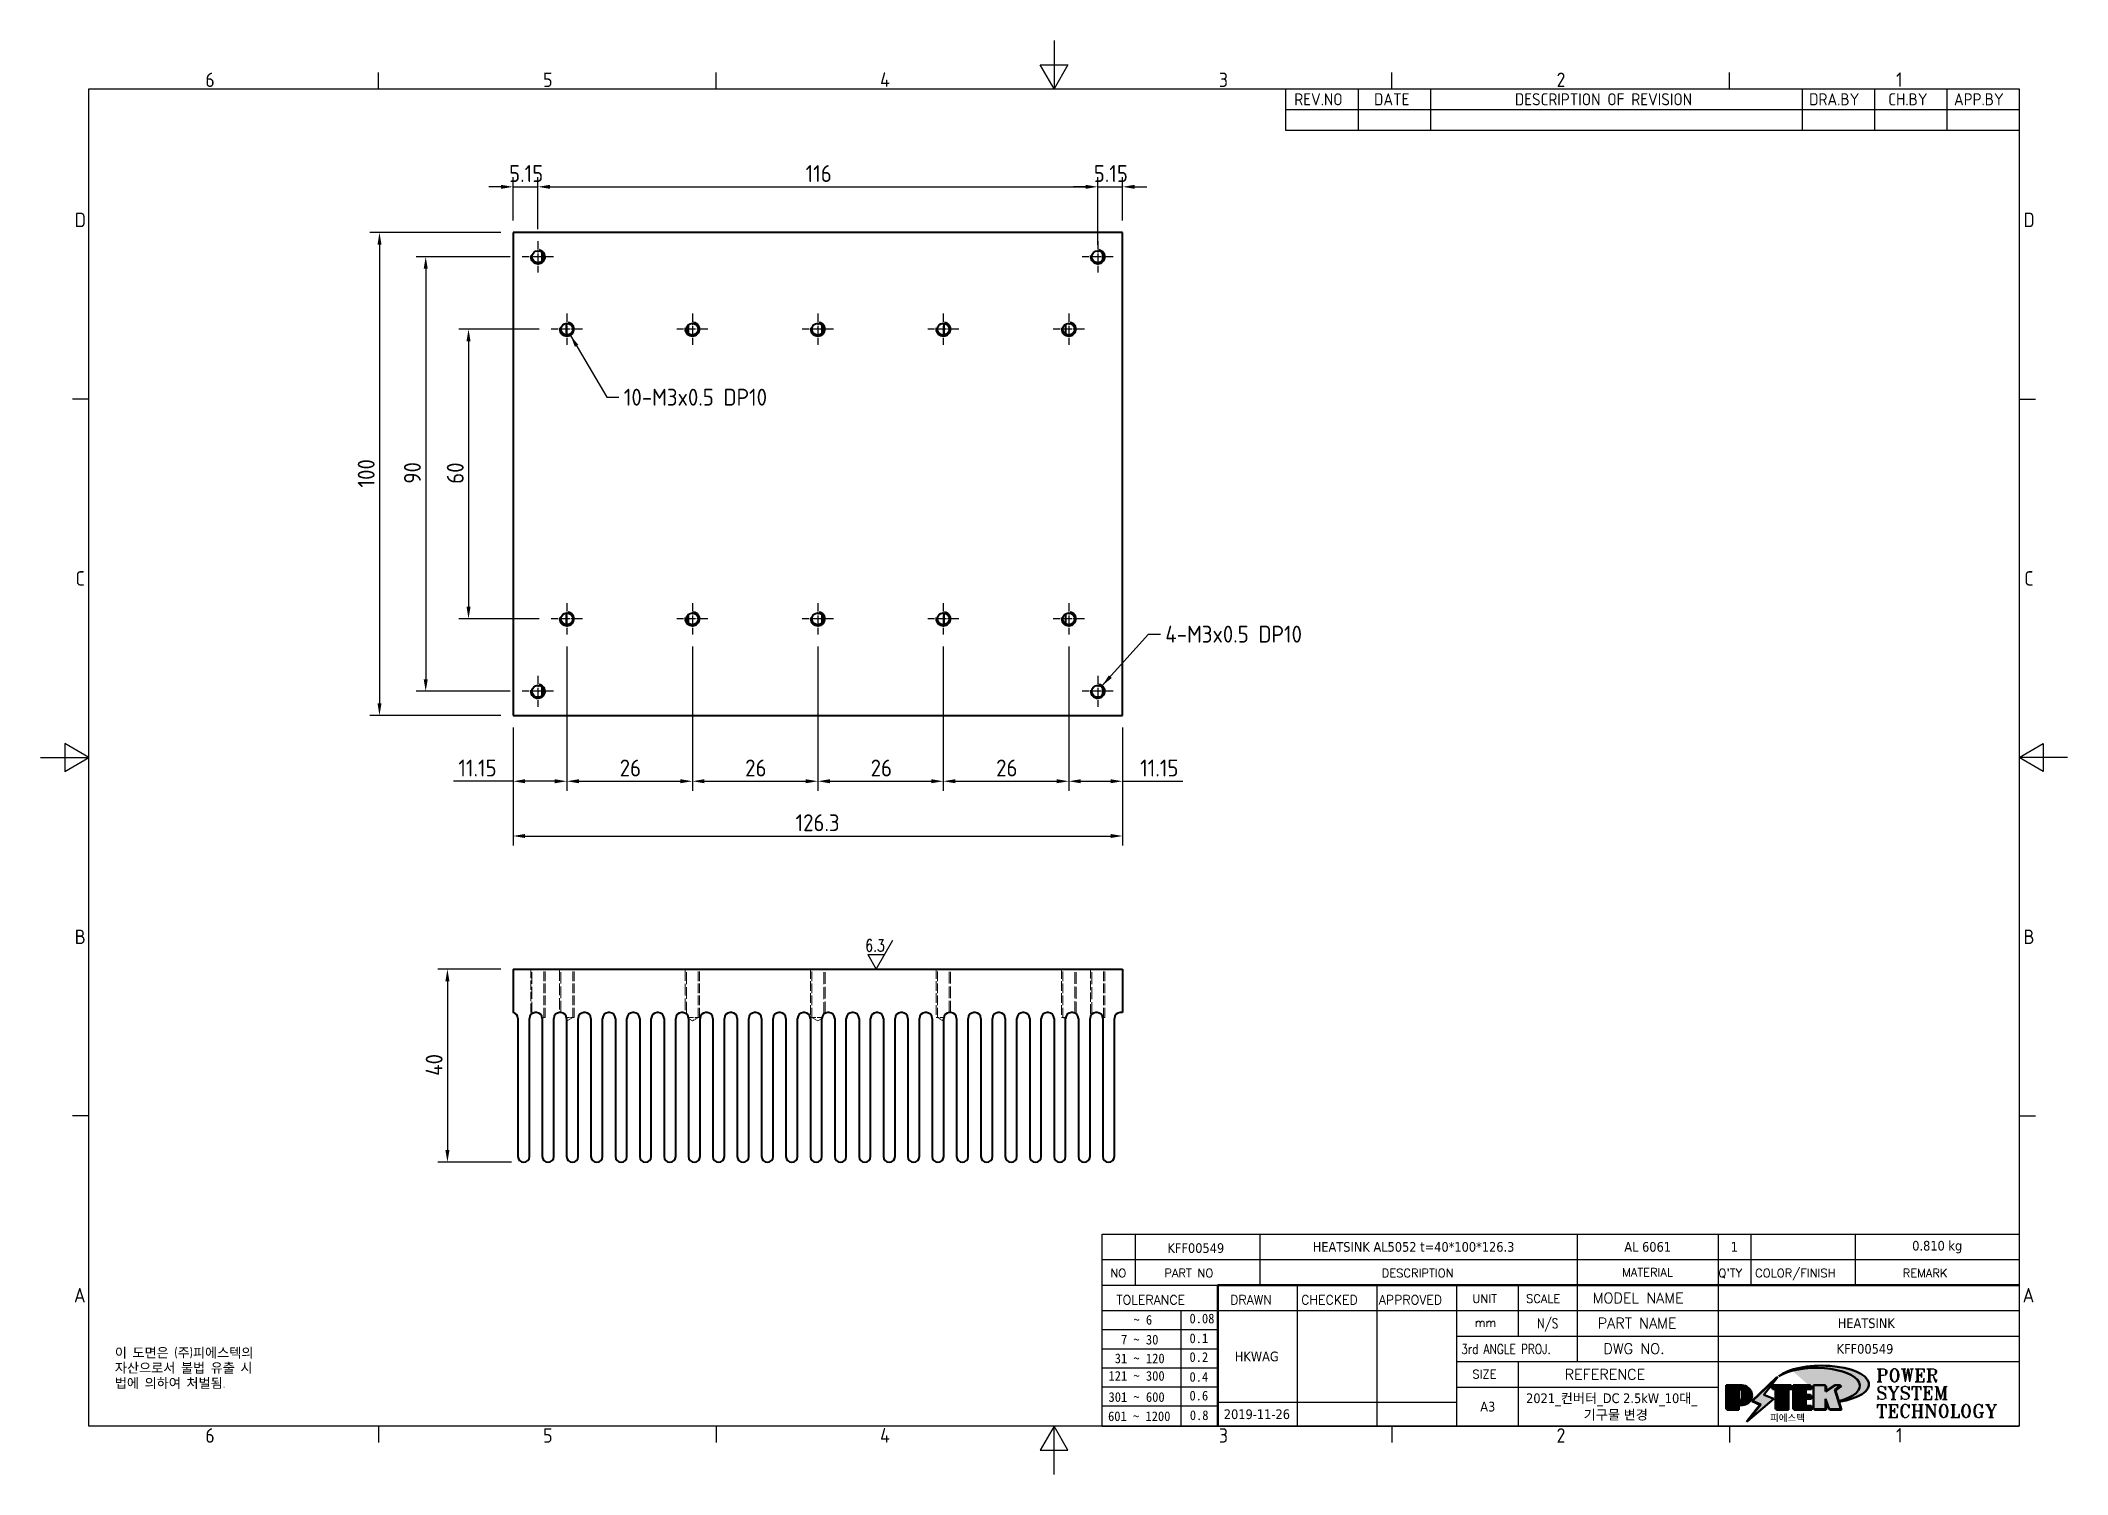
# Model space of a CAD drawing. Header units: millimetres. Extents: x 0 to 420, y 0 to 297.
import ezdxf
from ezdxf.enums import TextEntityAlignment as Align

# ---------------------------------------------------------------- set-up
doc = ezdxf.new("R2010")
doc.units = ezdxf.units.MM
doc.linetypes.add('CHAIN', pattern=[0.3543, 0.2362, -0.0295, 0.0591, -0.0295])
doc.linetypes.add('DASHED', pattern=[0.2067, 0.1654, -0.0413])
doc.layers.get('0').update_dxf_attribs({"color": 3, "lineweight": 25})
for name, color, linetype, lineweight in [('DIM', 4, 'Continuous', 25), ('가려진 것(ISO)', 2, 'DASHED', 18), ('가시적인 것(ISO)', 3, 'Continuous', 40), ('가시적인 좁은 것(ISO)', 3, 'Continuous', 35), ('경계(ISO)', 7, 'Continuous', 25), ('기호(ISO)', 5, 'Continuous', 25), ('제목(ISO)', 5, 'Continuous', 50), ('중심 표식(ISO)', 1, 'Continuous', 25), ('치수(ISO)', 2, 'Continuous', 25), ('해치(ISO)', 7, 'Continuous', 18)]:
    doc.layers.add(name, color=color, linetype=linetype, lineweight=lineweight)
doc.styles.add('HAN_291', font='')
doc.styles.add('HAN_370', font='', dxfattribs={"width": 2})
doc.styles.add('ISO Proportiona M2B', font='isocp.shx')
doc.styles.add('RC_284', font='ROMANC.shx')
doc.styles.add('RC_287', font='ROMANC.shx')
doc.styles.add('RC_292', font='ROMANC.shx')
doc.styles.add('ROMANT_294', font='romant.shx')
doc.styles.add('문자 텍스트_M2B', font='isocp.shx')
doc.styles.add('문자 텍스트_PSTEK_POSCO', font='isocp.shx')
doc.styles.add('치수 텍스트_PSTEK_POSCO', font='isocp.shx')
doc.styles.add('텍스트 스타일198', font='tahoma.ttf')
doc.styles.add('텍스트 스타일333', font='ROMANC.shx', dxfattribs={"width": 0.8})
doc.styles.add('텍스트 스타일492', font='romans.shx', dxfattribs={"width": 0.75})
doc.styles.get('HAN_291').set_extended_font_data('GulimChe')
doc.styles.get('HAN_370').set_extended_font_data('GulimChe')
doc.dimstyles.new('치수_PSTEK_POSCO', dxfattribs={"dimtxt": 3.5, "dimasz": 2.5, "dimexe": 2, "dimexo": 2.5, "dimgap": 1, "dimtad": 1, "dimrnd": 1e-08, "dimdsep": 46, "dimtxsty": '치수 텍스트_PSTEK_POSCO', "dimcen": 0.09, "dimdle": 10, "dimclrd": 7, "dimclre": 7, "dimclrt": 2, "dimadec": 1, "dimazin": 2, "dimtfac": 1, "dimtmove": 0, "dimatfit": 3, "dimfxl": 0, "dimtolj": 1, "dimlwd": -1, "dimlwe": -1, "dimarcsym": 0})
doc.dimstyles.new('치수_PSTEK_POSCO$7', dxfattribs={"dimtxt": 3.5, "dimasz": 2.5, "dimexe": 2, "dimexo": 2.5, "dimgap": 1, "dimtad": 1, "dimrnd": 1e-08, "dimdsep": 46, "dimtxsty": '치수 텍스트_PSTEK_POSCO', "dimcen": 0.09, "dimdle": 10, "dimclrd": 7, "dimclre": 7, "dimclrt": 2, "dimadec": 1, "dimazin": 2, "dimtfac": 1, "dimtmove": 0, "dimatfit": 3, "dimfxl": 0, "dimtolj": 1, "dimlwd": -1, "dimlwe": -1, "dimarcsym": 0})

msp = doc.modelspace()

# ---------------------------------------------------------------- texts
at = {"layer": '기호(ISO)', "color": 2, "char_height": 2.5, "attachment_point": 7, "style": 'ISO Proportiona M2B'}
for s, insert in [('REV.NO', (259.787, 283.583)), ('DATE', (276.314, 283.583)), ('DESCRIPTION OF REVISION', (305.507, 283.583)), ('DRA.BY', (366.476, 283.583)), ('CH.BY', (382.864, 283.583)), ('APP.BY', (396.478, 283.583))]:
    msp.add_mtext(s, dxfattribs=dict(at, insert=insert))
at = {"layer": '기호(ISO)', "color": 2, "char_height": 3.5, "attachment_point": 4, "line_spacing_factor": 0.6125, "style": '치수 텍스트_PSTEK_POSCO'}
for s, insert, width in [('{10-M3x0.5 DP10}', (120.858, 223.127), 35.75448), ('{4-M3x0.5 DP10}', (233.065, 174.043), 34.1829)]:
    msp.add_mtext(s, dxfattribs=dict(at, insert=insert, width=width))
at = {"layer": '기호(ISO)', "color": 7, "insert": (15.395, 26.228), "char_height": 2, "width": 51.24014, "attachment_point": 1, "line_spacing_factor": 0.944221, "style": '문자 텍스트_PSTEK_POSCO'}
msp.add_mtext('{이 도면은 (주)피에스텍의\\P자산으로서 불법 유출 시 \\P법에 의하여 처벌됨.}', dxfattribs=at)

# ---------------------------------------------------------------- blocks, each defined once
blk = doc.blocks.new('경계 Default Border')
at = {"layer": '경계(ISO)'}
for p, q in [((70, 287), (70, 290.4)), ((140, 287), (140, 290.4)), ((280, 287), (280, 290.4)), ((350, 287), (350, 290.4)), ((10, 222.75), (6.6, 222.75)), ((410, 222.75), (413.4, 222.75)), ((10, 74.25), (6.6, 74.25)), ((410, 74.25), (413.4, 74.25)), ((70, 10), (70, 6.6)), ((140, 10), (140, 6.6)), ((280, 10), (280, 6.6)), ((350, 10), (350, 6.6))]:
    blk.add_line(p, q, dxfattribs=at)
at = {"layer": '경계(ISO)', "flags": 128}
for points in [[(210, 297), (210, 287), (207.11, 292), (212.89, 292), (210, 287)], [(10, 10), (10, 287), (410, 287), (410, 10), (10, 10)], [(0, 148.5), (10, 148.5), (5, 151.39), (5, 145.61), (10, 148.5)], [(420, 148.5), (410, 148.5), (415, 151.39), (415, 145.61), (410, 148.5)], [(210, 0), (210, 10), (207.11, 5), (212.89, 5), (210, 10)]]:
    blk.add_lwpolyline(points, dxfattribs=at)
at = {"layer": '경계(ISO)', "color": 2, "char_height": 3, "attachment_point": 7, "style": '문자 텍스트_M2B'}
for s, insert in [('6', (34.14, 287.37)), ('5', (104.14, 287.37)), ('4', (173.97, 287.4)), ('3', (244.17, 287.37)), ('2', (314.13, 287.37)), ('1', (384.49, 287.4)), ('D', (7.08, 258.35)), ('D', (410.88, 258.35)), ('C', (7.24, 184.1)), ('C', (411.04, 184.1)), ('B', (7.08, 109.85)), ('B', (410.88, 109.85)), ('A', (6.91, 35.62)), ('A', (410.71, 35.62)), ('6', (34.14, 6.57)), ('5', (104.14, 6.57)), ('4', (173.97, 6.6)), ('3', (244.17, 6.57)), ('2', (314.13, 6.57)), ('1', (384.49, 6.6))]:
    blk.add_mtext(s, dxfattribs=dict(at, insert=insert))
blk = doc.blocks.new('제목 블록 PSTEK')
for color, points in [(252, [(317.22, 17.06), (322.03, 21.63), (322.28, 21.94), (317.05, 16.98), (318.75, 16.19), (316, 12.72), (316.34, 13), (318.92, 16.27)]), (5, [(321.62, 17.42), (319.53, 18.25), (322.45, 22.02), (317.22, 17.06), (318.92, 16.27), (316.17, 12.8)]), (1, [(324.48, 19.61), (325.24, 19.61), (325.24, 20.26), (321.23, 20.26), (321.23, 19.61), (321.98, 19.61), (321.98, 15.34), (324.48, 15.34)]), (252, [(321.98, 19.61), (321.4, 19.61), (321.4, 19.46), (321.98, 19.46)]), (252, [(324.66, 19.46), (325.42, 19.46), (325.42, 20.11), (325.24, 20.11), (325.24, 19.61), (324.48, 19.61), (324.48, 15.34), (322.16, 15.34), (322.16, 15.19), (324.66, 15.19)]), (1, [(329.23, 20.26), (325.66, 20.26), (325.66, 15.34), (329.36, 15.34), (329.36, 15.99), (328.11, 15.99), (328.11, 17.56), (329.23, 17.56), (329.23, 18.26), (328.11, 18.26), (328.11, 19.61), (329.23, 19.61)]), (252, [(328.29, 19.46), (329.41, 19.46), (329.41, 20.11), (329.23, 20.11), (329.23, 19.61), (328.11, 19.61), (328.11, 18.26), (328.29, 18.26)]), (252, [(328.29, 17.42), (329.41, 17.42), (329.41, 18.11), (329.23, 18.11), (329.23, 17.56), (328.11, 17.56), (328.11, 15.99), (328.29, 15.99)]), (1, [(332.33, 20.26), (329.86, 20.26), (329.86, 15.34), (332.33, 15.34), (332.33, 17.43), (333.07, 15.34), (335.49, 15.34), (334.25, 19.31), (335.44, 20.26), (334.31, 20.26), (332.33, 19)]), (252, [(332.51, 16.93), (332.33, 17.43), (332.33, 15.34), (330.04, 15.34), (330.04, 15.19), (332.51, 15.19)]), (252, [(332.51, 20.11), (332.33, 20.11), (332.33, 19), (332.51, 19.11)]), (252, [(335.62, 20.11), (335.25, 20.11), (334.25, 19.31), (335.49, 15.34), (333.2, 15.34), (333.25, 15.19), (335.66, 15.19), (334.43, 19.16)]), (252, [(329.54, 15.85), (329.36, 15.85), (329.36, 15.34), (325.83, 15.34), (325.83, 15.19), (329.54, 15.19)])]:
    blk.add_hatch(color=color).paths.add_polyline_path(points)
h = blk.add_hatch(color=1)
edge = h.paths.add_edge_path(flags=0)
edge.add_line((314.22, 19.61), (314.22, 17))
edge.add_line((314.22, 17), (314.35, 17))
edge.add_arc((314.35, 17.65), 0.651, 270, 360)
edge.add_line((315, 17.65), (315, 18.96))
edge.add_arc((314.35, 18.96), 0.651, 0, 90)
edge.add_line((314.35, 19.61), (314.22, 19.61))
edge = h.paths.add_edge_path()
edge.add_arc((314.98, 18.29), 1.97, 270, 450)
edge.add_line((314.98, 20.26), (311.77, 20.26))
edge.add_line((311.77, 20.26), (311.77, 15.34))
edge.add_line((311.77, 15.34), (314.22, 15.34))
edge.add_line((314.22, 15.34), (314.22, 16.32))
edge.add_line((314.22, 16.32), (314.98, 16.32))
h = blk.add_hatch(color=252)
edge = h.paths.add_edge_path()
edge.add_arc((314.98, 18.29), 1.97, 270, 406.8279)
edge.add_arc((315.16, 18.14), 1.97, -90, 53.561, ccw=False)
edge.add_line((315.16, 16.17), (314.4, 16.17))
edge.add_line((314.4, 16.17), (314.4, 15.19))
edge.add_line((314.4, 15.19), (311.94, 15.19))
edge.add_line((311.94, 15.19), (311.94, 15.34))
edge.add_line((311.94, 15.34), (314.22, 15.34))
edge.add_line((314.22, 15.34), (314.22, 16.32))
edge.add_line((314.22, 16.32), (314.98, 16.32))
h = blk.add_hatch(color=252)
edge = h.paths.add_edge_path()
edge.add_line((314.4, 19.46), (314.53, 19.46))
edge.add_arc((314.53, 18.81), 0.651, 60.4189, 90, ccw=False)
edge.add_arc((314.35, 18.96), 0.651, 39.9699, 90)
edge.add_line((314.35, 19.61), (314.22, 19.61))
edge.add_line((314.22, 19.61), (314.22, 17))
edge.add_line((314.22, 17), (314.35, 17))
edge.add_arc((314.35, 17.65), 0.651, 270, 274.6931)
edge.add_line((314.4, 17), (314.4, 19.46))
at = {"layer": '해치(ISO)', "true_color": 0x27d1fc}
h = blk.add_hatch(color=140, dxfattribs=at)
edge = h.paths.add_edge_path()
edge.add_ellipse((330.37, 20.16), major_axis=(9.1, 0), ratio=0.40699, start_angle=301.3098, end_angle=507.7437)
edge.add_ellipse((331.53, 20.46), major_axis=(-9.82, 0), ratio=0.39426, start_angle=111.5121, end_angle=334.4703, ccw=False)
edge.add_line((335.14, 16.86), (335.1, 16.99))
at = {"color": 180}
for p, q in [((182.48, 11.79), (182.48, 51.57)), ((182.48, 51.57), (372.48, 51.57)), ((189.27, 51.57), (189.27, 41.01)), ((215.22, 41.01), (215.22, 51.57)), ((280.88, 51.57), (280.88, 41.01)), ((310.09, 51.57), (310.09, 41.01)), ((316.9, 51.57), (316.9, 41.01)), ((338.46, 51.57), (338.46, 41.01)), ((372.48, 51.57), (372.48, 11.79)), ((182.48, 46.29), (372.48, 46.29)), ((182.48, 41.01), (206.45, 41.01)), ((222.94, 11.79), (222.94, 41.01)), ((239.43, 11.79), (239.43, 41.01)), ((255.92, 11.79), (255.92, 41.01)), ((268.69, 41.01), (268.69, 30.45)), ((280.88, 41.01), (280.88, 25.17)), ((310.09, 41.01), (310.09, 11.79)), ((182.48, 35.73), (206.45, 35.73)), ((198.86, 12.03), (198.86, 35.73)), ((206.45, 35.73), (372.48, 35.73)), ((182.48, 31.78), (206.45, 31.78)), ((255.92, 30.45), (372.48, 30.45)), ((182.48, 27.83), (206.45, 27.83)), ((182.48, 23.88), (206.45, 23.88)), ((255.92, 25.17), (372.48, 25.17)), ((268.69, 25.17), (268.69, 11.79)), ((182.48, 19.93), (206.45, 19.93)), ((255.92, 19.89), (310.09, 19.89)), ((182.48, 15.98), (206.45, 15.98)), ((206.45, 16.74), (255.92, 16.74)), ((182.48, 11.79), (372.48, 11.79))]:
    blk.add_line(p, q, dxfattribs=at)
at = {"color": 7, "lineweight": 50}
for p, q in [((206.45, 11.79), (206.45, 41.01)), ((206.45, 41.01), (372.48, 41.01))]:
    blk.add_line(p, q, dxfattribs=at)
at = {"color": 7}
for p, q in [((322.28, 21.94), (317.05, 16.98)), ((322.45, 22.02), (317.22, 17.06)), ((317.22, 17.06), (322.03, 21.63)), ((319.53, 18.25), (322.45, 22.02)), ((322.03, 21.63), (322.28, 21.94)), ((314.98, 20.26), (311.77, 20.26)), ((311.77, 20.26), (311.77, 15.34)), ((314.98, 20.26), (311.77, 20.26)), ((311.77, 20.26), (311.77, 15.34)), ((314.22, 17), (314.22, 19.61)), ((314.22, 19.61), (314.35, 19.61)), ((314.35, 19.61), (314.22, 19.61)), ((314.22, 19.61), (314.22, 17)), ((314.22, 17), (314.22, 19.61)), ((314.22, 19.61), (314.35, 19.61)), ((314.35, 17), (314.22, 17)), ((314.22, 17), (314.35, 17)), ((314.35, 17), (314.22, 17)), ((314.4, 19.46), (314.53, 19.46)), ((314.4, 17), (314.4, 19.46)), ((315, 18.96), (315, 17.65)), ((315, 18.96), (315, 17.65)), ((316.17, 12.8), (321.62, 17.42)), ((317.05, 16.98), (318.75, 16.19)), ((318.92, 16.27), (317.22, 17.06)), ((317.22, 17.06), (318.92, 16.27)), ((321.62, 17.42), (319.53, 18.25)), ((325.24, 20.26), (321.23, 20.26)), ((321.23, 20.26), (321.23, 19.61)), ((325.24, 20.26), (321.23, 20.26)), ((321.23, 20.26), (321.23, 19.61)), ((321.23, 19.61), (321.98, 19.61)), ((321.23, 19.61), (321.98, 19.61)), ((321.4, 19.61), (321.4, 19.46)), ((321.98, 19.61), (321.4, 19.61)), ((321.4, 19.46), (321.98, 19.46)), ((321.98, 19.61), (321.98, 15.34)), ((321.98, 19.46), (321.98, 19.61)), ((321.98, 19.61), (321.98, 15.34)), ((324.48, 19.61), (325.24, 19.61)), ((324.48, 15.34), (324.48, 19.61)), ((325.24, 19.61), (324.48, 19.61)), ((324.48, 19.61), (324.48, 15.34)), ((324.48, 19.61), (325.24, 19.61)), ((324.48, 15.34), (324.48, 19.61)), ((324.66, 19.46), (325.42, 19.46)), ((324.66, 15.19), (324.66, 19.46)), ((325.24, 19.61), (325.24, 20.26)), ((325.24, 19.61), (325.24, 20.26)), ((325.42, 20.11), (325.24, 20.11)), ((325.24, 20.11), (325.24, 19.61)), ((325.42, 19.46), (325.42, 20.11)), ((329.23, 20.26), (325.66, 20.26)), ((325.66, 20.26), (325.66, 15.34)), ((325.66, 20.26), (325.66, 15.34)), ((329.23, 20.26), (325.66, 20.26)), ((328.11, 18.26), (328.11, 19.61)), ((328.11, 19.61), (329.23, 19.61)), ((329.23, 19.61), (328.11, 19.61)), ((328.11, 19.61), (328.11, 18.26)), ((328.11, 18.26), (328.11, 19.61)), ((328.11, 19.61), (329.23, 19.61)), ((329.23, 18.26), (328.11, 18.26)), ((328.11, 18.26), (328.29, 18.26)), ((329.23, 18.26), (328.11, 18.26)), ((328.11, 17.56), (329.23, 17.56)), ((328.11, 15.99), (328.11, 17.56)), ((329.23, 17.56), (328.11, 17.56)), ((328.11, 17.56), (328.11, 15.99)), ((328.11, 17.56), (329.23, 17.56)), ((328.11, 15.99), (328.11, 17.56)), ((328.29, 18.26), (328.29, 19.46)), ((328.29, 19.46), (329.41, 19.46)), ((328.29, 15.99), (328.29, 17.42)), ((328.29, 17.42), (329.41, 17.42)), ((329.23, 19.61), (329.23, 20.26)), ((329.23, 19.61), (329.23, 20.26)), ((329.41, 20.11), (329.23, 20.11)), ((329.23, 20.11), (329.23, 19.61)), ((329.23, 17.56), (329.23, 18.26)), ((329.23, 17.56), (329.23, 18.26)), ((329.41, 18.11), (329.23, 18.11)), ((329.23, 18.11), (329.23, 17.56)), ((329.41, 19.46), (329.41, 20.11)), ((329.41, 17.42), (329.41, 18.11)), ((332.33, 20.26), (329.86, 20.26)), ((329.86, 20.26), (329.86, 15.34)), ((329.86, 20.26), (329.86, 15.34)), ((332.33, 20.26), (329.86, 20.26)), ((334.31, 20.26), (332.33, 19)), ((332.33, 19), (332.33, 20.26)), ((334.31, 20.26), (332.33, 19)), ((332.33, 19), (332.33, 20.26)), ((332.51, 20.11), (332.33, 20.11)), ((332.33, 20.11), (332.33, 19)), ((332.33, 19), (332.51, 19.11)), ((332.33, 17.43), (333.07, 15.34)), ((332.33, 15.34), (332.33, 17.43)), ((332.51, 16.93), (332.33, 17.43)), ((332.33, 17.43), (332.33, 15.34)), ((332.33, 17.43), (333.07, 15.34)), ((332.33, 15.34), (332.33, 17.43)), ((332.51, 19.11), (332.51, 20.11)), ((332.51, 15.19), (332.51, 16.93)), ((334.25, 19.31), (335.44, 20.26)), ((334.25, 19.31), (335.44, 20.26)), ((335.25, 20.11), (334.25, 19.31)), ((335.49, 15.34), (334.25, 19.31)), ((334.25, 19.31), (335.49, 15.34)), ((335.49, 15.34), (334.25, 19.31)), ((335.44, 20.26), (334.31, 20.26)), ((335.44, 20.26), (334.31, 20.26)), ((334.43, 19.16), (335.62, 20.11)), ((335.66, 15.19), (334.43, 19.16)), ((335.62, 20.11), (335.25, 20.11)), ((345.04, 17.5), (344.99, 17.69)), ((311.77, 15.34), (314.22, 15.34)), ((311.77, 15.34), (314.22, 15.34)), ((314.22, 15.34), (311.94, 15.34)), ((311.94, 15.34), (311.94, 15.19)), ((311.94, 15.19), (314.4, 15.19)), ((314.22, 16.32), (314.98, 16.32)), ((314.22, 15.34), (314.22, 16.32)), ((314.98, 16.32), (314.22, 16.32)), ((314.22, 16.32), (314.22, 15.34)), ((314.22, 16.32), (314.98, 16.32)), ((314.22, 15.34), (314.22, 16.32)), ((314.4, 16.17), (315.16, 16.17)), ((314.4, 15.19), (314.4, 16.17)), ((318.75, 16.19), (316, 12.72)), ((316, 12.72), (316.34, 13)), ((318.92, 16.27), (316.17, 12.8)), ((316.34, 13), (318.92, 16.27)), ((321.98, 15.34), (324.48, 15.34)), ((321.98, 15.34), (324.48, 15.34)), ((324.48, 15.34), (322.16, 15.34)), ((322.16, 15.34), (322.16, 15.19)), ((322.16, 15.19), (324.66, 15.19)), ((325.66, 15.34), (329.36, 15.34)), ((325.66, 15.34), (329.36, 15.34)), ((329.36, 15.34), (325.83, 15.34)), ((325.83, 15.34), (325.83, 15.19)), ((325.83, 15.19), (329.54, 15.19)), ((329.36, 15.99), (328.11, 15.99)), ((328.11, 15.99), (328.29, 15.99)), ((329.36, 15.99), (328.11, 15.99)), ((329.36, 15.34), (329.36, 15.99)), ((329.36, 15.34), (329.36, 15.99)), ((329.54, 15.85), (329.36, 15.85)), ((329.36, 15.85), (329.36, 15.34)), ((329.54, 15.19), (329.54, 15.85)), ((329.86, 15.34), (332.33, 15.34)), ((329.86, 15.34), (332.33, 15.34)), ((332.33, 15.34), (330.04, 15.34)), ((330.04, 15.34), (330.04, 15.19)), ((330.04, 15.19), (332.51, 15.19)), ((333.07, 15.34), (335.49, 15.34)), ((333.07, 15.34), (335.49, 15.34)), ((335.49, 15.34), (333.2, 15.34)), ((333.2, 15.34), (333.25, 15.19)), ((333.25, 15.19), (335.66, 15.19))]:
    blk.add_line(p, q, dxfattribs=at)
at = {"color": 5}
for p, q in [((322.45, 22.02), (317.22, 17.06)), ((319.53, 18.25), (322.45, 22.02)), ((316.17, 12.8), (321.62, 17.42)), ((317.22, 17.06), (318.92, 16.27)), ((321.62, 17.42), (319.53, 18.25)), ((318.92, 16.27), (316.17, 12.8))]:
    blk.add_line(p, q, dxfattribs=at)
at = {"color": 1}
for p, q in [((314.98, 20.26), (311.77, 20.26)), ((311.77, 20.26), (311.77, 15.34)), ((314.22, 17), (314.22, 19.61)), ((314.22, 19.61), (314.35, 19.61)), ((314.35, 17), (314.22, 17)), ((315, 18.96), (315, 17.65)), ((325.24, 20.26), (321.23, 20.26)), ((321.23, 20.26), (321.23, 19.61)), ((321.23, 19.61), (321.98, 19.61)), ((321.98, 19.61), (321.98, 15.34)), ((324.48, 19.61), (325.24, 19.61)), ((324.48, 15.34), (324.48, 19.61)), ((325.24, 19.61), (325.24, 20.26)), ((329.23, 20.26), (325.66, 20.26)), ((325.66, 20.26), (325.66, 15.34)), ((328.11, 18.26), (328.11, 19.61)), ((328.11, 19.61), (329.23, 19.61)), ((329.23, 18.26), (328.11, 18.26)), ((328.11, 17.56), (329.23, 17.56)), ((328.11, 15.99), (328.11, 17.56)), ((329.23, 19.61), (329.23, 20.26)), ((329.23, 17.56), (329.23, 18.26)), ((332.33, 20.26), (329.86, 20.26)), ((329.86, 20.26), (329.86, 15.34)), ((334.31, 20.26), (332.33, 19)), ((332.33, 19), (332.33, 20.26)), ((332.33, 17.43), (333.07, 15.34)), ((332.33, 15.34), (332.33, 17.43)), ((334.25, 19.31), (335.44, 20.26)), ((335.49, 15.34), (334.25, 19.31)), ((335.44, 20.26), (334.31, 20.26)), ((311.77, 15.34), (314.22, 15.34)), ((314.22, 16.32), (314.98, 16.32)), ((314.22, 15.34), (314.22, 16.32)), ((321.98, 15.34), (324.48, 15.34)), ((325.66, 15.34), (329.36, 15.34)), ((329.36, 15.99), (328.11, 15.99)), ((329.36, 15.34), (329.36, 15.99)), ((329.86, 15.34), (332.33, 15.34)), ((333.07, 15.34), (335.49, 15.34))]:
    blk.add_line(p, q, dxfattribs=at)
at = {"color": 7}
for centre, radius, start, end in [((314.35, 18.96), 0.651, 0, 90), ((314.35, 18.96), 0.651, 39.9699, 90), ((314.35, 18.96), 0.651, 0, 90), ((314.35, 17.65), 0.651, 270, 0), ((314.35, 17.65), 0.651, 270, 0), ((314.35, 17.65), 0.651, 270, 274.6931), ((314.53, 18.81), 0.651, 60.4189, 90), ((314.98, 18.29), 1.97, 270, 90), ((314.98, 18.29), 1.97, 270, 90), ((314.98, 18.29), 1.97, 270, 46.8279), ((315.16, 18.14), 1.97, 270, 53.561)]:
    blk.add_arc(centre, radius, start, end, dxfattribs=at)
at = {"color": 1}
for centre, radius, start, end in [((314.35, 18.96), 0.651, 0, 90), ((314.35, 17.65), 0.651, 270, 0), ((314.98, 18.29), 1.97, 270, 90)]:
    blk.add_arc(centre, radius, start, end, dxfattribs=at)
at = {"layer": '제목(ISO)', "lineweight": 18}
blk.add_line((182.48, 35.73), (182.48, 11.79), dxfattribs=at)
at = {"layer": '제목(ISO)'}
for p, q in [((322.28, 21.94), (317.05, 16.98)), ((322.45, 22.02), (317.22, 17.06)), ((317.22, 17.06), (322.03, 21.63)), ((319.53, 18.25), (322.45, 22.02)), ((322.03, 21.63), (322.28, 21.94)), ((314.98, 20.26), (311.77, 20.26)), ((311.77, 20.26), (311.77, 15.34)), ((314.22, 17), (314.22, 19.61)), ((314.22, 19.61), (314.35, 19.61)), ((314.35, 19.61), (314.22, 19.61)), ((314.22, 19.61), (314.22, 17)), ((314.35, 17), (314.22, 17)), ((314.22, 17), (314.35, 17)), ((314.4, 19.46), (314.53, 19.46)), ((314.4, 17), (314.4, 19.46)), ((315, 18.96), (315, 17.65)), ((316.17, 12.8), (321.62, 17.42)), ((317.05, 16.98), (318.75, 16.19)), ((317.22, 17.06), (318.92, 16.27)), ((318.92, 16.27), (317.22, 17.06)), ((321.62, 17.42), (319.53, 18.25)), ((325.24, 20.26), (321.23, 20.26)), ((321.23, 20.26), (321.23, 19.61)), ((321.23, 19.61), (321.98, 19.61)), ((321.98, 19.61), (321.4, 19.61)), ((321.4, 19.61), (321.4, 19.46)), ((321.4, 19.46), (321.98, 19.46)), ((321.98, 19.61), (321.98, 15.34)), ((321.98, 19.46), (321.98, 19.61)), ((324.48, 19.61), (325.24, 19.61)), ((324.48, 15.34), (324.48, 19.61)), ((325.24, 19.61), (324.48, 19.61)), ((324.48, 19.61), (324.48, 15.34)), ((324.66, 19.46), (325.42, 19.46)), ((324.66, 15.19), (324.66, 19.46)), ((325.24, 19.61), (325.24, 20.26)), ((325.42, 20.11), (325.24, 20.11)), ((325.24, 20.11), (325.24, 19.61)), ((325.42, 19.46), (325.42, 20.11)), ((329.23, 20.26), (325.66, 20.26)), ((325.66, 20.26), (325.66, 15.34)), ((328.11, 18.26), (328.11, 19.61)), ((328.11, 19.61), (329.23, 19.61)), ((329.23, 19.61), (328.11, 19.61)), ((328.11, 19.61), (328.11, 18.26)), ((329.23, 18.26), (328.11, 18.26)), ((328.11, 18.26), (328.29, 18.26)), ((328.11, 15.99), (328.11, 17.56)), ((328.11, 17.56), (329.23, 17.56)), ((329.23, 17.56), (328.11, 17.56)), ((328.11, 17.56), (328.11, 15.99)), ((328.29, 19.46), (329.41, 19.46)), ((328.29, 18.26), (328.29, 19.46)), ((328.29, 17.42), (329.41, 17.42)), ((328.29, 15.99), (328.29, 17.42)), ((329.23, 19.61), (329.23, 20.26)), ((329.41, 20.11), (329.23, 20.11)), ((329.23, 20.11), (329.23, 19.61)), ((329.23, 17.56), (329.23, 18.26)), ((329.41, 18.11), (329.23, 18.11)), ((329.23, 18.11), (329.23, 17.56)), ((329.41, 19.46), (329.41, 20.11)), ((329.41, 17.42), (329.41, 18.11)), ((332.33, 20.26), (329.86, 20.26)), ((329.86, 20.26), (329.86, 15.34)), ((334.31, 20.26), (332.33, 19)), ((332.33, 19), (332.33, 20.26)), ((332.51, 20.11), (332.33, 20.11)), ((332.33, 20.11), (332.33, 19)), ((332.33, 19), (332.51, 19.11)), ((332.33, 15.34), (332.33, 17.43)), ((332.33, 17.43), (333.07, 15.34)), ((332.51, 16.93), (332.33, 17.43)), ((332.33, 17.43), (332.33, 15.34)), ((332.51, 19.11), (332.51, 20.11)), ((332.51, 15.19), (332.51, 16.93)), ((334.25, 19.31), (335.44, 20.26)), ((335.25, 20.11), (334.25, 19.31)), ((335.49, 15.34), (334.25, 19.31)), ((334.25, 19.31), (335.49, 15.34)), ((335.44, 20.26), (334.31, 20.26)), ((334.43, 19.16), (335.62, 20.11)), ((335.66, 15.19), (334.43, 19.16)), ((335.62, 20.11), (335.25, 20.11)), ((311.77, 15.34), (314.22, 15.34)), ((314.22, 15.34), (311.94, 15.34)), ((311.94, 15.34), (311.94, 15.19)), ((311.94, 15.19), (314.4, 15.19)), ((314.22, 15.34), (314.22, 16.32)), ((314.22, 16.32), (314.98, 16.32)), ((314.98, 16.32), (314.22, 16.32)), ((314.22, 16.32), (314.22, 15.34)), ((314.4, 15.19), (314.4, 16.17)), ((314.4, 16.17), (315.16, 16.17)), ((318.75, 16.19), (316, 12.72)), ((316, 12.72), (316.34, 13)), ((318.92, 16.27), (316.17, 12.8)), ((316.34, 13), (318.92, 16.27)), ((321.98, 15.34), (324.48, 15.34)), ((324.48, 15.34), (322.16, 15.34)), ((322.16, 15.34), (322.16, 15.19)), ((322.16, 15.19), (324.66, 15.19)), ((325.66, 15.34), (329.36, 15.34)), ((329.36, 15.34), (325.83, 15.34)), ((325.83, 15.34), (325.83, 15.19)), ((325.83, 15.19), (329.54, 15.19)), ((329.36, 15.99), (328.11, 15.99)), ((328.11, 15.99), (328.29, 15.99)), ((329.36, 15.34), (329.36, 15.99)), ((329.54, 15.85), (329.36, 15.85)), ((329.36, 15.85), (329.36, 15.34)), ((329.54, 15.19), (329.54, 15.85)), ((329.86, 15.34), (332.33, 15.34)), ((332.33, 15.34), (330.04, 15.34)), ((330.04, 15.34), (330.04, 15.19)), ((330.04, 15.19), (332.51, 15.19)), ((333.07, 15.34), (335.49, 15.34)), ((335.49, 15.34), (333.2, 15.34)), ((333.2, 15.34), (333.25, 15.19)), ((333.25, 15.19), (335.66, 15.19))]:
    blk.add_line(p, q, dxfattribs=at)
at = {"layer": '제목(ISO)', "color": 4}
blk.add_line((335.14, 16.86), (335.1, 16.99), dxfattribs=at)
at = {"layer": '제목(ISO)'}
for centre, radius, start, end in [((314.35, 18.96), 0.651, 0, 90), ((314.35, 18.96), 0.651, 39.9699, 90), ((314.35, 17.65), 0.651, 270, 0), ((314.35, 17.65), 0.651, 270, 274.6931), ((314.53, 18.81), 0.651, 60.4189, 90), ((314.98, 18.29), 1.97, 46.8279, 90), ((314.98, 18.29), 1.97, 270, 46.8279), ((314.98, 18.29), 1.97, 270, 46.8279), ((315.16, 18.14), 1.97, 270, 53.561)]:
    blk.add_arc(centre, radius, start, end, dxfattribs=at)
at = {"layer": '제목(ISO)', "color": 4}
for centre, major_axis, ratio, start_param, end_param in [((331.53, 20.46), (9.82, 0), 0.39426, 5.087845, 8.9792), ((330.37, 20.16), (9.1, 0), 0.40699, 5.258849, 8.861799)]:
    blk.add_ellipse(centre, major_axis=major_axis, ratio=ratio, start_param=start_param, end_param=end_param, dxfattribs=at)
at = {"color": 2}
for s, height, style, p in [('NO', 1.742, 'RC_284', (184.14, 42.62)), ('PART NO', 1.742, 'RC_284', (195.34, 42.62)), ('DESCRIPTION', 1.7424, 'RC_284', (240.4, 42.62)), ("Q'TY", 1.742, 'RC_284', (310.14, 42.62)), ('COLOR/FINISH', 1.7424, 'RC_284', (317.77, 42.62)), ('REMARK', 1.742, 'RC_284', (348.35, 42.62)), (' TOLERANCE', 1.9, 'RC_287', (184.09, 37.01)), ('DRAWN', 1.9, 'RC_287', (208.98, 37.01)), ('CHECKED', 1.9, 'RC_287', (223.69, 37.01)), ('APPROVED', 1.9, 'RC_287', (239.78, 37.01)), ('UNIT', 1.742, 'RC_284', (259.17, 37.34)), ('SCALE', 1.742, 'RC_284', (270.29, 37.34)), ('MODEL NAME', 2.178, 'RC_292', (284.1, 37.25)), ('    ~ 6', 2, 'HAN_291', (183.77, 32.82)), ('0.08', 2, 'HAN_291', (200.55, 33.1)), ('PART NAME', 2.178, 'RC_292', (285.14, 32.03)), ('  7 ~ 30', 2, 'HAN_291', (183.77, 28.71)), ('0.1', 2, 'HAN_291', (200.55, 28.99)), ('mm', 1.742, 'RC_284', (259.65, 32.35)), (' 31 ~ 120', 2, 'HAN_291', (183.77, 24.83)), ('0.2', 2, 'HAN_291', (200.55, 25.11)), (' DWG NO.', 2.178, 'RC_292', (284.81, 26.75)), ('121 ~ 300', 2, 'HAN_291', (183.77, 21.21)), ('0.4', 2, 'HAN_291', (200.55, 21)), ('SIZE', 1.742, 'RC_284', (259.17, 21.69)), ('REFERENCE', 2.178, 'RC_292', (278.27, 21.43)), ('301 ~ 600', 2, 'HAN_291', (183.77, 16.83)), ('0.6', 2, 'HAN_291', (200.55, 17.12)), ('601 ~ 1200', 2, 'HAN_291', (183.68, 12.85)), ('0.8', 2, 'HAN_291', (200.61, 13.06))]:
    blk.add_text(s, height=height, dxfattribs=dict(at, style=style)).set_placement(p)
at = {"color": 2, "style": 'RC_284'}
blk.add_text('MATERIAL', height=1.742, dxfattribs=at).set_placement((295.48, 43.65), align=Align.MIDDLE_CENTER)
at = {"color": 7, "style": '텍스트 스타일333', "width": 0.8}
blk.add_text('N/S', height=2, dxfattribs=at).set_placement((274.78, 33.09), align=Align.MIDDLE_CENTER)
at = {"color": 2, "style": '텍스트 스타일333', "width": 0.8}
blk.add_text('3rd ANGLE PROJ.', height=2, dxfattribs=at).set_placement((256.84, 26.76))
at = {"color": 7, "style": 'ROMANT_294'}
for s, p in [('POWER', (342.83, 20.97)), ('SYSTEM', (342.83, 17.33)), ('TECHNOLOGY', (342.83, 13.57))]:
    blk.add_text(s, height=2.7, dxfattribs=at).set_placement(p)
at = {"color": 7, "insert": (320.85, 14.21), "char_height": 1.4, "attachment_point": 1, "line_spacing_factor": 0.332, "style": 'HAN_370'}
blk.add_mtext('\\fHY견고딕|b0|i0;\\H1.4000;피에스텍', dxfattribs=at)
at = {"layer": '제목(ISO)', "color": 7, "style": '텍스트 스타일198'}
for tag, p in [('질량\\P3;_001', (350.3, 48.16)), ('부품_번호_001', (195.98, 47.68)), ('설명_001', (226.09, 47.92)), ('재질_001', (290.65, 47.93)), ("3._Q'TY_001", (312.71, 47.92)), ('제목_001', (334.88, 32.12)), ('설계자_001', (209.94, 25.23)), ('부품_번호_001', (334.64, 26.81)), ('시트_크기_001', (260.81, 14.84)), ('프로젝트_001', (270.3, 16.58)), ('작성_날짜_001', (207.66, 13.27)), ('프로젝트_002', (282.22, 13.15))]:
    blk.add_attdef(tag, p, '', height=2, dxfattribs=at)
for tag, p in [('4._COLOR', (327.68, 48.93)), ('1._MODEL_NAME', (341.23, 38.37)), ('점검자', (231.18, 26.23)), ('엔지니어링_승인자', (247.67, 26.23)), ('점검_날짜', (231.18, 14.27)), ('엔지니어링_승인_날짜', (247.67, 14.27))]:
    blk.add_attdef(tag, text='', height=2, dxfattribs=at).set_placement(p, align=Align.MIDDLE_CENTER)
blk = doc.blocks.new('*D21')
at = {"layer": 'Defpoints', "color": 0, "transparency": 16777216}
for p in [(105.83, 237.22), (88.68, 177.22), (105.83, 177.22)]:
    blk.add_point(p, dxfattribs=at)
at = {"layer": '치수(ISO)', "color": 7, "transparency": 16777216}
for p, q in [((103.33, 237.22), (86.68, 237.22)), ((88.68, 234.72), (88.68, 179.72)), ((103.33, 177.22), (86.68, 177.22))]:
    blk.add_line(p, q, dxfattribs=at)
for points in [[(88.27, 234.72), (89.1, 234.72), (88.68, 237.22)], [(88.27, 179.72), (89.1, 179.72), (88.68, 177.22)]]:
    blk.add_solid(points, dxfattribs=at)
at = {"layer": '치수(ISO)', "color": 2, "transparency": 16777216, "insert": (85.93, 205.19), "char_height": 3.5, "attachment_point": 4, "rotation": 90, "style": '치수 텍스트_PSTEK_POSCO'}
blk.add_mtext('\\A1;60', dxfattribs=at)
blk = doc.blocks.new('*D22')
at = {"layer": 'Defpoints', "color": 0, "transparency": 16777216}
for p in [(99.83, 252.22), (79.81, 162.22), (99.83, 162.22)]:
    blk.add_point(p, dxfattribs=at)
at = {"layer": '치수(ISO)', "color": 7, "transparency": 16777216}
for p, q in [((97.33, 252.22), (77.81, 252.22)), ((79.81, 249.72), (79.81, 164.72)), ((97.33, 162.22), (77.81, 162.22))]:
    blk.add_line(p, q, dxfattribs=at)
for points in [[(79.4, 249.72), (80.23, 249.72), (79.81, 252.22)], [(79.4, 164.72), (80.23, 164.72), (79.81, 162.22)]]:
    blk.add_solid(points, dxfattribs=at)
at = {"layer": '치수(ISO)', "color": 2, "transparency": 16777216, "insert": (77.06, 205.22), "char_height": 3.5, "attachment_point": 4, "rotation": 90, "style": '치수 텍스트_PSTEK_POSCO'}
blk.add_mtext('\\A1;90', dxfattribs=at)
blk = doc.blocks.new('*D23')
at = {"layer": 'Defpoints', "color": 0, "transparency": 16777216}
for p in [(97.91, 257.22), (70.23, 157.22), (97.91, 157.22)]:
    blk.add_point(p, dxfattribs=at)
at = {"layer": '치수(ISO)', "color": 7, "transparency": 16777216}
for p, q in [((95.41, 257.22), (68.23, 257.22)), ((70.23, 254.72), (70.23, 159.72)), ((95.41, 157.22), (68.23, 157.22))]:
    blk.add_line(p, q, dxfattribs=at)
for points in [[(69.82, 254.72), (70.65, 254.72), (70.23, 257.22)], [(69.82, 159.72), (70.65, 159.72), (70.23, 157.22)]]:
    blk.add_solid(points, dxfattribs=at)
at = {"layer": '치수(ISO)', "color": 2, "transparency": 16777216, "insert": (67.48, 204.42), "char_height": 3.5, "attachment_point": 4, "rotation": 90, "style": '치수 텍스트_PSTEK_POSCO'}
blk.add_mtext('\\A1;100', dxfattribs=at)
blk = doc.blocks.new('*D24')
at = {"layer": 'Defpoints', "color": 0, "transparency": 16777216}
for p in [(103.06, 266.7), (97.91, 257.22), (103.06, 255.45)]:
    blk.add_point(p, dxfattribs=at)
at = {"layer": '치수(ISO)', "color": 7, "transparency": 16777216}
for p, q in [((95.41, 266.7), (92.91, 266.7)), ((97.91, 259.72), (97.91, 268.7)), ((97.91, 266.7), (103.06, 266.7)), ((103.06, 257.95), (103.06, 268.7)), ((105.56, 266.7), (108.06, 266.7))]:
    blk.add_line(p, q, dxfattribs=at)
for points in [[(95.41, 267.12), (95.41, 266.29), (97.91, 266.7)], [(105.56, 267.12), (105.56, 266.29), (103.06, 266.7)]]:
    blk.add_solid(points, dxfattribs=at)
at = {"layer": '치수(ISO)', "color": 2, "transparency": 16777216, "insert": (97.09, 269.45), "char_height": 3.5, "attachment_point": 4, "style": '치수 텍스트_PSTEK_POSCO'}
blk.add_mtext('\\A1;5.15', dxfattribs=at)
blk = doc.blocks.new('*D25')
at = {"layer": 'Defpoints', "color": 0, "transparency": 16777216}
for p in [(219.06, 266.7), (103.06, 255.45), (219.06, 252.22)]:
    blk.add_point(p, dxfattribs=at)
at = {"layer": '치수(ISO)', "color": 7, "transparency": 16777216}
for p, q in [((103.06, 257.95), (103.06, 268.7)), ((105.56, 266.7), (216.56, 266.7)), ((219.06, 254.72), (219.06, 268.7))]:
    blk.add_line(p, q, dxfattribs=at)
for points in [[(105.56, 267.12), (105.56, 266.29), (103.06, 266.7)], [(216.56, 267.12), (216.56, 266.29), (219.06, 266.7)]]:
    blk.add_solid(points, dxfattribs=at)
at = {"layer": '치수(ISO)', "color": 2, "transparency": 16777216, "insert": (158.53, 269.45), "char_height": 3.5, "attachment_point": 4, "style": '치수 텍스트_PSTEK_POSCO'}
blk.add_mtext('\\A1;116', dxfattribs=at)
blk = doc.blocks.new('*D26')
at = {"layer": 'Defpoints', "color": 0, "transparency": 16777216}
for p in [(224.21, 266.7), (224.21, 257.22), (219.06, 252.22)]:
    blk.add_point(p, dxfattribs=at)
at = {"layer": '치수(ISO)', "color": 7, "transparency": 16777216}
for p, q in [((216.56, 266.7), (214.06, 266.7)), ((219.06, 254.72), (219.06, 268.7)), ((219.06, 266.7), (224.21, 266.7)), ((224.21, 259.72), (224.21, 268.7)), ((226.71, 266.7), (229.21, 266.7))]:
    blk.add_line(p, q, dxfattribs=at)
for points in [[(216.56, 267.12), (216.56, 266.29), (219.06, 266.7)], [(226.71, 267.12), (226.71, 266.29), (224.21, 266.7)]]:
    blk.add_solid(points, dxfattribs=at)
at = {"layer": '치수(ISO)', "color": 2, "transparency": 16777216, "insert": (218.24, 269.45), "char_height": 3.5, "attachment_point": 4, "style": '치수 텍스트_PSTEK_POSCO'}
blk.add_mtext('\\A1;5.15', dxfattribs=at)
blk = doc.blocks.new('*D27')
at = {"layer": 'Defpoints', "color": 0, "transparency": 16777216}
for p in [(109.06, 173.99), (97.91, 157.22), (109.06, 143.58)]:
    blk.add_point(p, dxfattribs=at)
at = {"layer": '치수(ISO)', "color": 7, "transparency": 16777216}
for p, q in [((109.06, 171.49), (109.06, 141.58)), ((97.91, 154.72), (97.91, 141.58)), ((97.91, 143.58), (85.57, 143.58)), ((106.56, 143.58), (100.41, 143.58))]:
    blk.add_line(p, q, dxfattribs=at)
for points in [[(100.41, 144), (100.41, 143.17), (97.91, 143.58)], [(106.56, 144), (106.56, 143.17), (109.06, 143.58)]]:
    blk.add_solid(points, dxfattribs=at)
at = {"layer": '치수(ISO)', "color": 2, "transparency": 16777216, "insert": (86.57, 146.33), "char_height": 3.5, "attachment_point": 4, "style": '치수 텍스트_PSTEK_POSCO'}
blk.add_mtext('\\A1;11.15', dxfattribs=at)
blk = doc.blocks.new('*D28')
at = {"layer": 'Defpoints', "color": 0, "transparency": 16777216}
for p in [(109.06, 173.99), (135.06, 173.99), (135.06, 143.58)]:
    blk.add_point(p, dxfattribs=at)
at = {"layer": '치수(ISO)', "color": 7, "transparency": 16777216}
for p, q in [((109.06, 171.49), (109.06, 141.58)), ((135.06, 171.49), (135.06, 141.58)), ((111.56, 143.58), (132.56, 143.58))]:
    blk.add_line(p, q, dxfattribs=at)
for points in [[(111.56, 144), (111.56, 143.17), (109.06, 143.58)], [(132.56, 144), (132.56, 143.17), (135.06, 143.58)]]:
    blk.add_solid(points, dxfattribs=at)
at = {"layer": '치수(ISO)', "color": 2, "transparency": 16777216, "insert": (120.01, 146.33), "char_height": 3.5, "attachment_point": 4, "style": '치수 텍스트_PSTEK_POSCO'}
blk.add_mtext('\\A1;26', dxfattribs=at)
blk = doc.blocks.new('*D29')
at = {"layer": 'Defpoints', "color": 0, "transparency": 16777216}
for p in [(135.06, 173.99), (161.06, 173.99), (161.06, 143.58)]:
    blk.add_point(p, dxfattribs=at)
at = {"layer": '치수(ISO)', "color": 7, "transparency": 16777216}
for p, q in [((135.06, 171.49), (135.06, 141.58)), ((161.06, 171.49), (161.06, 141.58)), ((137.56, 143.58), (158.56, 143.58))]:
    blk.add_line(p, q, dxfattribs=at)
for points in [[(137.56, 144), (137.56, 143.17), (135.06, 143.58)], [(158.56, 144), (158.56, 143.17), (161.06, 143.58)]]:
    blk.add_solid(points, dxfattribs=at)
at = {"layer": '치수(ISO)', "color": 2, "transparency": 16777216, "insert": (146.01, 146.33), "char_height": 3.5, "attachment_point": 4, "style": '치수 텍스트_PSTEK_POSCO'}
blk.add_mtext('\\A1;26', dxfattribs=at)
blk = doc.blocks.new('*D30')
at = {"layer": 'Defpoints', "color": 0, "transparency": 16777216}
for p in [(161.06, 173.99), (187.06, 173.99), (187.06, 143.58)]:
    blk.add_point(p, dxfattribs=at)
at = {"layer": '치수(ISO)', "color": 7, "transparency": 16777216}
for p, q in [((161.06, 171.49), (161.06, 141.58)), ((187.06, 171.49), (187.06, 141.58)), ((163.56, 143.58), (184.56, 143.58))]:
    blk.add_line(p, q, dxfattribs=at)
for points in [[(163.56, 144), (163.56, 143.17), (161.06, 143.58)], [(184.56, 144), (184.56, 143.17), (187.06, 143.58)]]:
    blk.add_solid(points, dxfattribs=at)
at = {"layer": '치수(ISO)', "color": 2, "transparency": 16777216, "insert": (172.01, 146.33), "char_height": 3.5, "attachment_point": 4, "style": '치수 텍스트_PSTEK_POSCO'}
blk.add_mtext('\\A1;26', dxfattribs=at)
blk = doc.blocks.new('*D31')
at = {"layer": 'Defpoints', "color": 0, "transparency": 16777216}
for p in [(187.06, 173.99), (213.06, 173.99), (213.06, 143.58)]:
    blk.add_point(p, dxfattribs=at)
at = {"layer": '치수(ISO)', "color": 7, "transparency": 16777216}
for p, q in [((187.06, 171.49), (187.06, 141.58)), ((213.06, 171.49), (213.06, 141.58)), ((189.56, 143.58), (210.56, 143.58))]:
    blk.add_line(p, q, dxfattribs=at)
for points in [[(189.56, 144), (189.56, 143.17), (187.06, 143.58)], [(210.56, 144), (210.56, 143.17), (213.06, 143.58)]]:
    blk.add_solid(points, dxfattribs=at)
at = {"layer": '치수(ISO)', "color": 2, "transparency": 16777216, "insert": (198.01, 146.33), "char_height": 3.5, "attachment_point": 4, "style": '치수 텍스트_PSTEK_POSCO'}
blk.add_mtext('\\A1;26', dxfattribs=at)
blk = doc.blocks.new('*D32')
at = {"layer": 'Defpoints', "color": 0, "transparency": 16777216}
for p in [(213.06, 173.99), (224.21, 157.22), (224.21, 143.58)]:
    blk.add_point(p, dxfattribs=at)
at = {"layer": '치수(ISO)', "color": 7, "transparency": 16777216}
for p, q in [((213.06, 171.49), (213.06, 141.58)), ((224.21, 154.72), (224.21, 141.58)), ((215.56, 143.58), (221.71, 143.58)), ((224.21, 143.58), (236.7, 143.58))]:
    blk.add_line(p, q, dxfattribs=at)
for points in [[(215.56, 144), (215.56, 143.17), (213.06, 143.58)], [(221.71, 144), (221.71, 143.17), (224.21, 143.58)]]:
    blk.add_solid(points, dxfattribs=at)
at = {"layer": '치수(ISO)', "color": 2, "transparency": 16777216, "insert": (227.85, 146.33), "char_height": 3.5, "attachment_point": 4, "style": '치수 텍스트_PSTEK_POSCO'}
blk.add_mtext('\\A1;11.15', dxfattribs=at)
blk = doc.blocks.new('*D33')
at = {"layer": 'Defpoints', "color": 0, "transparency": 16777216}
for p in [(97.91, 157.22), (224.21, 157.22), (224.21, 132.24)]:
    blk.add_point(p, dxfattribs=at)
at = {"layer": '치수(ISO)', "color": 7, "transparency": 16777216}
for p, q in [((97.91, 154.72), (97.91, 130.24)), ((224.21, 154.72), (224.21, 130.24)), ((100.41, 132.24), (221.71, 132.24))]:
    blk.add_line(p, q, dxfattribs=at)
for points in [[(100.41, 132.66), (100.41, 131.82), (97.91, 132.24)], [(221.71, 132.66), (221.71, 131.82), (224.21, 132.24)]]:
    blk.add_solid(points, dxfattribs=at)
at = {"layer": '치수(ISO)', "color": 2, "transparency": 16777216, "insert": (156.44, 134.99), "char_height": 3.5, "attachment_point": 4, "style": '치수 텍스트_PSTEK_POSCO'}
blk.add_mtext('\\A1;126.3', dxfattribs=at)
blk = doc.blocks.new('*D34')
at = {"layer": 'Defpoints', "color": 0, "transparency": 16777216}
for p in [(97.91, 104.67), (84.31, 64.67), (100.11, 64.67)]:
    blk.add_point(p, dxfattribs=at)
at = {"layer": '치수(ISO)', "color": 7, "transparency": 16777216}
for p, q in [((95.41, 104.67), (82.31, 104.67)), ((84.31, 102.17), (84.31, 67.17)), ((97.61, 64.67), (82.31, 64.67))]:
    blk.add_line(p, q, dxfattribs=at)
for points in [[(83.89, 102.17), (84.73, 102.17), (84.31, 104.67)], [(83.89, 67.17), (84.73, 67.17), (84.31, 64.67)]]:
    blk.add_solid(points, dxfattribs=at)
at = {"layer": '치수(ISO)', "color": 2, "transparency": 16777216, "insert": (81.56, 82.57), "char_height": 3.5, "attachment_point": 4, "rotation": 90, "style": '치수 텍스트_PSTEK_POSCO'}
blk.add_mtext('\\A1;40', dxfattribs=at)
blk = doc.blocks.new('다듬질2')
at = {"layer": 'DIM', "color": 1, "linetype": 'Continuous'}
for p, q in [((-2.6, 0), (-0.87, -3)), ((-2.6, 0), (0.87, 0)), ((-0.87, -3), (2.6, 3))]:
    blk.add_line(p, q, dxfattribs=at)
at = {"layer": 'DIM', "color": 2, "style": '텍스트 스타일492', "width": 0.75}
blk.add_text('6.3', height=2.5, dxfattribs=at).set_placement((0.94, 0.63), align=Align.RIGHT)

# ---------------------------------------------------------------- dimensions: what is measured, and where the dimension line sits
at = {"layer": '치수(ISO)', "color": 7}
for base, p1, p2, angle, override, picture, middle in [((103.061, 266.704), (97.911, 257.219), (103.061, 255.448), 180, {"dimdec": 2, "dimtp": 0, "dimtm": 0, "dimtdec": 2, "dimtofl": 1, "dimatfit": 1}, '*D24', (100.486, 266.704)), ((219.061, 266.704), (103.061, 255.448), (219.061, 252.219), 180, {"dimdec": 2, "dimtp": 0, "dimtm": 0, "dimtdec": 2, "dimtofl": 0, "dimatfit": 1}, '*D25', (161.071, 266.704)), ((224.211, 266.704), (219.061, 252.219), (224.211, 257.219), 180, {"dimdec": 2, "dimtp": 0, "dimtm": 0, "dimtdec": 2, "dimtofl": 1, "dimatfit": 1}, '*D26', (221.636, 266.704)), ((70.233, 157.219), (97.911, 257.219), (97.911, 157.219), 90, {"dimdec": 2, "dimtp": 0, "dimtm": 0, "dimtdec": 2, "dimtofl": 0, "dimatfit": 1}, '*D23', (70.233, 207.219)), ((79.813, 162.219), (99.831, 252.219), (99.831, 162.219), 90, {"dimdec": 2, "dimtp": 0, "dimtm": 0, "dimtdec": 2, "dimtofl": 0, "dimatfit": 1}, '*D22', (79.813, 207.219)), ((88.683, 177.219), (105.831, 237.219), (105.831, 177.219), 90, {"dimdec": 2, "dimtp": 0, "dimtm": 0, "dimtdec": 2, "dimtofl": 0, "dimatfit": 1}, '*D21', (88.683, 207.219)), ((109.061, 143.583), (97.911, 157.219), (109.061, 173.989), 180, {"dimdec": 2, "dimtp": 0, "dimtm": 0, "dimtdec": 2, "dimtofl": 0, "dimatfit": 2}, '*D27', (90.488, 143.583)), ((135.061, 143.583), (109.061, 173.989), (135.061, 173.989), 180, {"dimdec": 2, "dimtp": 0, "dimtm": 0, "dimtdec": 2, "dimtofl": 0, "dimatfit": 1}, '*D28', (122.071, 143.583)), ((161.061, 143.583), (135.061, 173.989), (161.061, 173.989), 180, {"dimdec": 2, "dimtp": 0, "dimtm": 0, "dimtdec": 2, "dimtofl": 0, "dimatfit": 1}, '*D29', (148.071, 143.583)), ((187.061, 143.583), (161.061, 173.989), (187.061, 173.989), 180, {"dimdec": 2, "dimtp": 0, "dimtm": 0, "dimtdec": 2, "dimtofl": 0, "dimatfit": 1}, '*D30', (174.071, 143.583)), ((213.061, 143.583), (187.061, 173.989), (213.061, 173.989), 180, {"dimdec": 2, "dimtp": 0, "dimtm": 0, "dimtdec": 2, "dimtofl": 0, "dimatfit": 1}, '*D31', (200.071, 143.583)), ((224.211, 143.583), (213.061, 173.989), (224.211, 157.219), 180, {"dimdec": 2, "dimtp": 0, "dimtm": 0, "dimtdec": 2, "dimtofl": 0, "dimatfit": 2}, '*D32', (231.775, 143.583)), ((224.211, 132.24), (97.911, 157.219), (224.211, 157.219), 180, {"dimdec": 2, "dimtp": 0, "dimtm": 0, "dimtdec": 2, "dimtofl": 0, "dimatfit": 1}, '*D33', (161.061, 132.24)), ((84.309, 64.671), (97.911, 104.671), (100.111, 64.671), 270, {"dimdec": 2, "dimtp": 0, "dimtm": 0, "dimtdec": 2, "dimtofl": 0, "dimatfit": 1}, '*D34', (84.309, 84.671))]:
    dim = msp.add_linear_dim(base=base, p1=p1, p2=p2, angle=angle, dimstyle='치수_PSTEK_POSCO', override=override, dxfattribs=at)
    dim.commit()
    dim.dimension.update_dxf_attribs({"geometry": picture, "text_midpoint": middle, "dimtype": 160})

# ---------------------------------------------------------------- linework, layer by layer
at = {"layer": '가려진 것(ISO)', "ltscale": 11.449995}
msp.add_line((101.561, 104.671), (101.561, 95.204), dxfattribs=at)
at = {"layer": '가려진 것(ISO)', "ltscale": 14.853927}
msp.add_line((101.831, 95.46), (101.831, 104.671), dxfattribs=at)
at = {"layer": '가려진 것(ISO)', "ltscale": 12.094824}
for p, q in [((104.29, 94.671), (104.29, 104.671)), ((104.561, 94.671), (104.561, 104.671)), ((110.29, 94.671), (110.29, 104.671)), ((110.561, 94.671), (110.561, 104.671)), ((136.29, 94.671), (136.29, 104.671)), ((136.561, 94.671), (136.561, 104.671)), ((159.561, 104.671), (159.561, 94.671)), ((159.831, 94.671), (159.831, 104.671)), ((185.561, 104.671), (185.561, 94.671)), ((185.831, 94.671), (185.831, 104.671)), ((211.561, 104.671), (211.561, 94.671)), ((211.831, 94.671), (211.831, 104.671)), ((220.29, 94.671), (220.29, 104.671)), ((220.561, 94.671), (220.561, 104.671))]:
    msp.add_line(p, q, dxfattribs=at)
at = {"layer": '가려진 것(ISO)', "ltscale": 14.513788}
for p, q in [((107.561, 104.671), (107.561, 95.671)), ((188.561, 95.671), (188.561, 104.671))]:
    msp.add_line(p, q, dxfattribs=at)
at = {"layer": '가려진 것(ISO)', "ltscale": 14.514071}
msp.add_line((107.831, 95.67), (107.831, 104.671), dxfattribs=at)
at = {"layer": '가려진 것(ISO)', "ltscale": 14.689774}
msp.add_line((133.561, 104.671), (133.561, 95.561), dxfattribs=at)
at = {"layer": '가려진 것(ISO)', "ltscale": 14.96539}
msp.add_line((133.831, 95.391), (133.831, 104.671), dxfattribs=at)
at = {"layer": '가려진 것(ISO)', "ltscale": 15.036834}
msp.add_line((162.29, 95.346), (162.29, 104.671), dxfattribs=at)
at = {"layer": '가려진 것(ISO)', "ltscale": 14.729017}
msp.add_line((162.561, 95.537), (162.561, 104.671), dxfattribs=at)
at = {"layer": '가려진 것(ISO)', "ltscale": 14.517131}
msp.add_line((188.29, 95.669), (188.29, 104.671), dxfattribs=at)
at = {"layer": '가려진 것(ISO)', "ltscale": 14.641987}
msp.add_line((214.29, 95.591), (214.29, 104.671), dxfattribs=at)
at = {"layer": '가려진 것(ISO)', "ltscale": 14.87715}
msp.add_line((214.561, 95.445), (214.561, 104.671), dxfattribs=at)
at = {"layer": '가려진 것(ISO)', "ltscale": 11.756673}
msp.add_line((217.561, 104.671), (217.561, 94.95), dxfattribs=at)
at = {"layer": '가려진 것(ISO)', "ltscale": 15.050574}
msp.add_line((217.831, 95.338), (217.831, 104.671), dxfattribs=at)
at = {"layer": '가려진 것(ISO)', "ltscale": 2.688979}
msp.add_line((104.561, 94.671), (103.944, 94.671), dxfattribs=at)
at = {"layer": '가려진 것(ISO)', "ltscale": 0.73208}
msp.add_line((103.961, 94.473), (104.29, 94.671), dxfattribs=at)
at = {"layer": '가려진 것(ISO)', "ltscale": 4.614981}
msp.add_line((110.561, 94.671), (108.994, 94.671), dxfattribs=at)
at = {"layer": '가려진 것(ISO)', "ltscale": 0.111004}
msp.add_line((109.061, 93.932), (109.011, 93.962), dxfattribs=at)
at = {"layer": '가려진 것(ISO)', "ltscale": 2.731951}
for p, q in [((109.061, 93.932), (110.29, 94.671)), ((135.061, 93.932), (136.29, 94.671)), ((161.061, 93.932), (159.831, 94.671)), ((187.061, 93.932), (185.831, 94.671))]:
    msp.add_line(p, q, dxfattribs=at)
at = {"layer": '가려진 것(ISO)', "ltscale": 6.132879}
msp.add_line((136.561, 94.671), (134.244, 94.671), dxfattribs=at)
at = {"layer": '가려진 것(ISO)', "ltscale": 1.777566}
msp.add_line((135.061, 93.932), (134.261, 94.413), dxfattribs=at)
at = {"layer": '가려진 것(ISO)', "ltscale": 6.247959}
msp.add_line((161.928, 94.671), (159.561, 94.671), dxfattribs=at)
at = {"layer": '가려진 것(ISO)', "ltscale": 1.88867}
msp.add_line((161.061, 93.932), (161.911, 94.443), dxfattribs=at)
at = {"layer": '가려진 것(ISO)', "ltscale": 4.710399}
msp.add_line((187.178, 94.671), (185.561, 94.671), dxfattribs=at)
at = {"layer": '가려진 것(ISO)', "ltscale": 0.222108}
msp.add_line((187.061, 93.932), (187.161, 93.992), dxfattribs=at)
at = {"layer": '가려진 것(ISO)', "ltscale": 3.24261}
msp.add_line((212.428, 94.671), (211.561, 94.671), dxfattribs=at)
at = {"layer": '가려진 것(ISO)', "ltscale": 1.287597}
msp.add_line((212.411, 94.322), (211.831, 94.671), dxfattribs=at)
at = {"layer": '가려진 것(ISO)', "ltscale": 2.316818}
msp.add_line((220.561, 94.671), (220.094, 94.671), dxfattribs=at)
at = {"layer": '가려진 것(ISO)', "ltscale": 0.406292}
msp.add_line((220.108, 94.561), (220.29, 94.671), dxfattribs=at)
at = {"layer": '가시적인 것(ISO)'}
for p, q in [((224.211, 257.219), (97.911, 257.219)), ((97.911, 257.219), (97.911, 157.219)), ((224.211, 157.219), (224.211, 257.219)), ((97.911, 157.219), (224.211, 157.219)), ((97.911, 104.671), (97.911, 95.671)), ((97.911, 104.671), (224.211, 104.671)), ((224.211, 104.671), (224.211, 95.671)), ((98.911, 94.487), (98.911, 65.871)), ((101.311, 65.871), (101.311, 94.471)), ((102.761, 95.671), (102.511, 95.671)), ((103.961, 94.471), (103.961, 65.871)), ((106.361, 65.871), (106.361, 94.471)), ((107.811, 95.671), (107.561, 95.671)), ((109.011, 94.471), (109.011, 65.871)), ((111.411, 65.871), (111.411, 94.471)), ((112.861, 95.671), (112.611, 95.671)), ((114.061, 94.471), (114.061, 65.871)), ((116.461, 65.871), (116.461, 94.471)), ((117.911, 95.671), (117.661, 95.671)), ((119.111, 94.471), (119.111, 65.871)), ((121.511, 65.871), (121.511, 94.471)), ((122.961, 95.671), (122.711, 95.671)), ((124.161, 94.471), (124.161, 65.871)), ((126.561, 65.871), (126.561, 94.471)), ((128.011, 95.671), (127.761, 95.671)), ((129.211, 94.471), (129.211, 65.871)), ((131.611, 65.871), (131.611, 94.471)), ((133.061, 95.671), (132.811, 95.671)), ((134.261, 94.471), (134.261, 65.871)), ((136.661, 65.871), (136.661, 94.471)), ((138.111, 95.671), (137.861, 95.671)), ((139.311, 94.471), (139.311, 65.871)), ((141.711, 65.871), (141.711, 94.471)), ((143.161, 95.671), (142.911, 95.671)), ((144.361, 94.471), (144.361, 65.871)), ((146.761, 65.871), (146.761, 94.471)), ((148.211, 95.671), (147.961, 95.671)), ((149.411, 94.471), (149.411, 65.871)), ((151.811, 65.871), (151.811, 94.471)), ((153.261, 95.671), (153.011, 95.671)), ((154.461, 94.471), (154.461, 65.871)), ((156.861, 65.871), (156.861, 94.471)), ((158.311, 95.671), (158.061, 95.671)), ((159.511, 94.471), (159.511, 65.871)), ((161.911, 65.871), (161.911, 94.471)), ((163.361, 95.671), (163.111, 95.671)), ((164.561, 94.471), (164.561, 65.871)), ((166.961, 65.871), (166.961, 94.471)), ((168.411, 95.671), (168.161, 95.671)), ((169.611, 94.471), (169.611, 65.871)), ((172.011, 65.871), (172.011, 94.471)), ((173.461, 95.671), (173.211, 95.671)), ((174.661, 94.471), (174.661, 65.871)), ((177.061, 65.871), (177.061, 94.471)), ((178.511, 95.671), (178.261, 95.671)), ((179.711, 94.471), (179.711, 65.871)), ((182.111, 65.871), (182.111, 94.471)), ((183.561, 95.671), (183.311, 95.671)), ((184.761, 94.471), (184.761, 65.871)), ((187.161, 65.871), (187.161, 94.471)), ((188.611, 95.671), (188.361, 95.671)), ((189.811, 94.471), (189.811, 65.871)), ((192.211, 65.871), (192.211, 94.471)), ((193.661, 95.671), (193.411, 95.671)), ((194.861, 94.471), (194.861, 65.871)), ((197.261, 65.871), (197.261, 94.471)), ((198.711, 95.671), (198.461, 95.671)), ((199.911, 94.471), (199.911, 65.871)), ((202.311, 65.871), (202.311, 94.471)), ((203.761, 95.671), (203.511, 95.671)), ((204.961, 94.471), (204.961, 65.871)), ((207.361, 65.871), (207.361, 94.471)), ((208.811, 95.671), (208.561, 95.671)), ((210.011, 94.471), (210.011, 65.871)), ((212.411, 65.871), (212.411, 94.471)), ((213.861, 95.671), (213.611, 95.671)), ((215.061, 94.471), (215.061, 65.871)), ((217.461, 65.871), (217.461, 94.471)), ((218.911, 95.671), (218.661, 95.671)), ((220.111, 94.471), (220.111, 65.871)), ((222.511, 65.871), (222.511, 94.471)), ((224.211, 95.671), (223.711, 95.671))]:
    msp.add_line(p, q, dxfattribs=at)
for centre in [(103.061, 252.219), (219.061, 252.219), (109.061, 237.219), (135.061, 237.219), (161.061, 237.219), (187.061, 237.219), (213.061, 237.219), (109.061, 177.219), (135.061, 177.219), (161.061, 177.219), (187.061, 177.219), (213.061, 177.219), (103.061, 162.219), (219.061, 162.219)]:
    msp.add_circle(centre, 1.23, dxfattribs=at)
for centre, start, end in [((97.711, 94.487), 0, 80.40593), ((102.511, 94.471), 90, 180), ((102.761, 94.471), 0, 90), ((107.561, 94.471), 90, 180), ((107.811, 94.471), 0, 90), ((112.611, 94.471), 90, 180), ((112.861, 94.471), 0, 90), ((117.661, 94.471), 90, 180), ((117.911, 94.471), 0, 90), ((122.711, 94.471), 90, 180), ((122.961, 94.471), 0, 90), ((127.761, 94.471), 90, 180), ((128.011, 94.471), 0, 90), ((132.811, 94.471), 90, 180), ((133.061, 94.471), 0, 90), ((137.861, 94.471), 90, 180), ((138.111, 94.471), 0, 90), ((142.911, 94.471), 90, 180), ((143.161, 94.471), 0, 90), ((147.961, 94.471), 90, 180), ((148.211, 94.471), 0, 90), ((153.011, 94.471), 90, 180), ((153.261, 94.471), 0, 90), ((158.061, 94.471), 90, 180), ((158.311, 94.471), 0, 90), ((163.111, 94.471), 90, 180), ((163.361, 94.471), 0, 90), ((168.161, 94.471), 90, 180), ((168.411, 94.471), 0, 90), ((173.211, 94.471), 90, 180), ((173.461, 94.471), 0, 90), ((178.261, 94.471), 90, 180), ((178.511, 94.471), 0, 90), ((183.311, 94.471), 90, 180), ((183.561, 94.471), 0, 90), ((188.361, 94.471), 90, 180), ((188.611, 94.471), 0, 90), ((193.411, 94.471), 90, 180), ((193.661, 94.471), 0, 90), ((198.461, 94.471), 90, 180), ((198.711, 94.471), 0, 90), ((203.511, 94.471), 90, 180), ((203.761, 94.471), 0, 90), ((208.561, 94.471), 90, 180), ((208.811, 94.471), 0, 90), ((213.611, 94.471), 90, 180), ((213.861, 94.471), 0, 90), ((218.661, 94.471), 90, 180), ((218.911, 94.471), 0, 90), ((223.711, 94.471), 90, 180), ((100.111, 65.871), 180, 0), ((105.161, 65.871), 180, 0), ((110.211, 65.871), 180, 0), ((115.261, 65.871), 180, 0), ((120.311, 65.871), 180, 0), ((125.361, 65.871), 180, 0), ((130.411, 65.871), 180, 0), ((135.461, 65.871), 180, 0), ((140.511, 65.871), 180, 0), ((145.561, 65.871), 180, 0), ((150.611, 65.871), 180, 0), ((155.661, 65.871), 180, 0), ((160.711, 65.871), 180, 0), ((165.761, 65.871), 180, 0), ((170.811, 65.871), 180, 0), ((175.861, 65.871), 180, 0), ((180.911, 65.871), 180, 0), ((185.961, 65.871), 180, 0), ((191.011, 65.871), 180, 0), ((196.061, 65.871), 180, 0), ((201.111, 65.871), 180, 0), ((206.161, 65.871), 180, 0), ((211.211, 65.871), 180, 0), ((216.261, 65.871), 180, 0), ((221.311, 65.871), 180, 0)]:
    msp.add_arc(centre, 1.2, start, end, dxfattribs=at)
for points, knots in [([(103.944, 251.363), (103.962, 251.638), (103.961, 251.941), (103.961, 252.219), (103.961, 252.496), (103.962, 252.8), (103.944, 253.074)], [-0.08314931, -0.08314931, -0.08314931, -0.08314931, 0, 0, 0, 0.08314931, 0.08314931, 0.08314931, 0.08314931]), ([(220.094, 251.552), (220.105, 251.775), (220.108, 252.004), (220.108, 252.219), (220.108, 252.433), (220.105, 252.662), (220.094, 252.885)], [-0.06437418, -0.06437418, -0.06437418, -0.06437418, 0, 0, 0, 0.06437418, 0.06437418, 0.06437418, 0.06437418]), ([(109.011, 238.114), (109.011, 238.172), (109.009, 238.229), (109.004, 238.337), (109, 238.391), (108.994, 238.446)], [0.208880078, 0.208880078, 0.208880078, 0.208880078, 0.227831431, 0.227831431, 0.246710369, 0.246710369, 0.246710369, 0.246710369]), ([(108.994, 235.991), (109, 236.046), (109.004, 236.101), (109.007, 236.155), (109.009, 236.209), (109.011, 236.265), (109.011, 236.323)], [-0.018878905, -0.018878905, -0.018878905, -0.018878905, 0, 0, 0, 0.018951353, 0.018951353, 0.018951353, 0.018951353]), ([(134.261, 237.624), (134.261, 237.644), (134.261, 237.664), (134.26, 237.802), (134.257, 237.941), (134.248, 238.081), (134.246, 238.109), (134.244, 238.138)], [0.237099981, 0.237099981, 0.237099981, 0.237099981, 0.243168235, 0.243168235, 0.280535322, 0.280535322, 0.28932581, 0.28932581, 0.28932581, 0.28932581]), ([(134.244, 236.3), (134.246, 236.328), (134.248, 236.356), (134.257, 236.496), (134.26, 236.635), (134.261, 236.773), (134.261, 236.793), (134.261, 236.814)], [0.108166135, 0.108166135, 0.108166135, 0.108166135, 0.116956622, 0.116956622, 0.154323709, 0.154323709, 0.160391963, 0.160391963, 0.160391963, 0.160391963]), ([(161.928, 238.091), (161.927, 238.086), (161.927, 238.082), (161.918, 237.962), (161.913, 237.82), (161.911, 237.638), (161.911, 237.572), (161.911, 237.504)], [0.113373809, 0.113373809, 0.113373809, 0.113373809, 0.114767458, 0.114767458, 0.153031258, 0.153031258, 0.171917658, 0.171917658, 0.171917658, 0.171917658]), ([(161.911, 236.933), (161.911, 236.866), (161.911, 236.8), (161.913, 236.617), (161.918, 236.475), (161.927, 236.355), (161.927, 236.351), (161.928, 236.347)], [0.225729263, 0.225729263, 0.225729263, 0.225729263, 0.244615663, 0.244615663, 0.282879463, 0.282879463, 0.284273112, 0.284273112, 0.284273112, 0.284273112]), ([(187.178, 238.443), (187.177, 238.436), (187.176, 238.428), (187.176, 238.421), (187.166, 238.324), (187.161, 238.217), (187.161, 238.11)], [-0.002468182, -0.002468182, -0.002468182, -0.002468182, 0, 0, 0, 0.034440885, 0.034440885, 0.034440885, 0.034440885]), ([(187.161, 236.328), (187.161, 236.22), (187.166, 236.114), (187.176, 236.009), (187.177, 236.002), (187.178, 235.995)], [0.222092831, 0.222092831, 0.222092831, 0.222092831, 0.256533716, 0.256533716, 0.2590019, 0.2590019, 0.2590019, 0.2590019]), ([(212.428, 238.273), (212.419, 238.168), (212.414, 238.064), (212.411, 237.918), (212.411, 237.877), (212.411, 237.836)], [-0.115118462, -0.115118462, -0.115118462, -0.115118462, -0.079825581, -0.079825581, -0.066202439, -0.066202439, -0.066202439, -0.066202439]), ([(212.411, 236.601), (212.411, 236.59), (212.411, 236.579), (212.412, 236.435), (212.416, 236.3), (212.428, 236.165)], [0.060420466, 0.060420466, 0.060420466, 0.060420466, 0.063885478, 0.063885478, 0.107321551, 0.107321551, 0.107321551, 0.107321551]), ([(109.011, 178.114), (109.011, 178.172), (109.009, 178.229), (109.004, 178.337), (109, 178.391), (108.994, 178.446)], [0.208880078, 0.208880078, 0.208880078, 0.208880078, 0.227831431, 0.227831431, 0.246710369, 0.246710369, 0.246710369, 0.246710369]), ([(134.261, 177.624), (134.261, 177.644), (134.261, 177.664), (134.26, 177.802), (134.257, 177.941), (134.248, 178.081), (134.246, 178.109), (134.244, 178.138)], [0.237099981, 0.237099981, 0.237099981, 0.237099981, 0.243168235, 0.243168235, 0.280535322, 0.280535322, 0.28932581, 0.28932581, 0.28932581, 0.28932581]), ([(134.244, 176.3), (134.246, 176.328), (134.248, 176.356), (134.257, 176.496), (134.26, 176.635), (134.261, 176.773), (134.261, 176.793), (134.261, 176.814)], [0.108166135, 0.108166135, 0.108166135, 0.108166135, 0.116956622, 0.116956622, 0.154323709, 0.154323709, 0.160391963, 0.160391963, 0.160391963, 0.160391963]), ([(161.928, 178.091), (161.927, 178.086), (161.927, 178.082), (161.918, 177.962), (161.913, 177.82), (161.911, 177.638), (161.911, 177.572), (161.911, 177.504)], [0.113373809, 0.113373809, 0.113373809, 0.113373809, 0.114767458, 0.114767458, 0.153031258, 0.153031258, 0.171917658, 0.171917658, 0.171917658, 0.171917658]), ([(161.911, 176.933), (161.911, 176.866), (161.911, 176.8), (161.913, 176.617), (161.918, 176.475), (161.927, 176.355), (161.927, 176.351), (161.928, 176.347)], [0.225729263, 0.225729263, 0.225729263, 0.225729263, 0.244615663, 0.244615663, 0.282879463, 0.282879463, 0.284273112, 0.284273112, 0.284273112, 0.284273112]), ([(187.178, 178.443), (187.177, 178.436), (187.176, 178.428), (187.176, 178.421), (187.166, 178.324), (187.161, 178.217), (187.161, 178.11)], [-0.002468182, -0.002468182, -0.002468182, -0.002468182, 0, 0, 0, 0.034440885, 0.034440885, 0.034440885, 0.034440885]), ([(212.428, 178.273), (212.419, 178.168), (212.414, 178.064), (212.411, 177.918), (212.411, 177.877), (212.411, 177.836)], [-0.115118462, -0.115118462, -0.115118462, -0.115118462, -0.079825581, -0.079825581, -0.066202439, -0.066202439, -0.066202439, -0.066202439]), ([(212.411, 176.601), (212.411, 176.59), (212.411, 176.579), (212.412, 176.435), (212.416, 176.3), (212.428, 176.165)], [0.060420466, 0.060420466, 0.060420466, 0.060420466, 0.063885478, 0.063885478, 0.107321551, 0.107321551, 0.107321551, 0.107321551]), ([(108.994, 175.991), (109, 176.046), (109.004, 176.101), (109.007, 176.155), (109.009, 176.209), (109.011, 176.265), (109.011, 176.323)], [-0.018878905, -0.018878905, -0.018878905, -0.018878905, 0, 0, 0, 0.018951353, 0.018951353, 0.018951353, 0.018951353]), ([(187.161, 176.328), (187.161, 176.22), (187.166, 176.114), (187.176, 176.009), (187.177, 176.002), (187.178, 175.995)], [0.222092831, 0.222092831, 0.222092831, 0.222092831, 0.256533716, 0.256533716, 0.2590019, 0.2590019, 0.2590019, 0.2590019]), ([(103.944, 161.363), (103.962, 161.638), (103.961, 161.941), (103.961, 162.219), (103.961, 162.496), (103.962, 162.8), (103.944, 163.074)], [-0.08314931, -0.08314931, -0.08314931, -0.08314931, 0, 0, 0, 0.08314931, 0.08314931, 0.08314931, 0.08314931]), ([(220.094, 161.552), (220.105, 161.775), (220.108, 162.004), (220.108, 162.219), (220.108, 162.433), (220.105, 162.662), (220.094, 162.885)], [-0.06437418, -0.06437418, -0.06437418, -0.06437418, 0, 0, 0, 0.06437418, 0.06437418, 0.06437418, 0.06437418])]:
    msp.add_open_spline(points, degree=3, knots=knots, dxfattribs=at)
for points in [[(109.011, 236.323), (109.011, 236.651), (109.011, 236.937), (109.011, 237.108), (109.011, 237.197), (109.011, 237.253), (109.011, 237.362), (109.011, 237.666), (109.011, 238.114)], [(109.011, 176.323), (109.011, 176.651), (109.011, 176.937), (109.011, 177.108), (109.011, 177.197), (109.011, 177.253), (109.011, 177.362), (109.011, 177.666), (109.011, 178.114)]]:
    msp.add_rational_spline(points, [1, 1.52896971248, 2.82242640184, 5.60615033191, 9.83569932192, 9.04340127768, 4.74106158542, 1.89436367942, 1], degree=2, knots=[0, 0, 0, 0.00643334, 0.01677939, 0.04688007, 0.11121353, 0.16722715, 0.19506075, 0.20593802, 0.20593802, 0.20593802], dxfattribs=at)
for points, weights in [([(134.261, 236.814), (134.261, 237.219), (134.261, 237.624)], [1, 1.12080512941, 1]), ([(161.911, 237.504), (161.911, 237.219), (161.911, 236.933)], [1, 1.05487541592, 1]), ([(187.161, 238.11), (187.161, 237.219), (187.161, 236.328)], [1, 8.9664410353, 1]), ([(212.411, 237.836), (212.411, 237.219), (212.411, 236.601)], [1, 1.37945246697, 1]), ([(134.261, 176.814), (134.261, 177.219), (134.261, 177.624)], [1, 1.12080512941, 1]), ([(161.911, 177.504), (161.911, 177.219), (161.911, 176.933)], [1, 1.05487541592, 1]), ([(187.161, 178.11), (187.161, 177.219), (187.161, 176.328)], [1, 8.9664410353, 1]), ([(212.411, 177.836), (212.411, 177.219), (212.411, 176.601)], [1, 1.37945246697, 1])]:
    msp.add_rational_spline(points, weights, degree=2, dxfattribs=at)
at = {"layer": '가시적인 좁은 것(ISO)'}
for centre in [(103.061, 252.219), (219.061, 252.219), (109.061, 237.219), (135.061, 237.219), (161.061, 237.219), (187.061, 237.219), (213.061, 237.219), (109.061, 177.219), (135.061, 177.219), (161.061, 177.219), (187.061, 177.219), (213.061, 177.219), (103.061, 162.219), (219.061, 162.219)]:
    msp.add_arc(centre, 1.5, 170, 80, dxfattribs=at)
at = {"layer": '기호(ISO)'}
for p, q in [((258, 287), (410, 287)), ((258, 287), (258, 282.72)), ((273, 287), (273, 282.72)), ((288, 287), (288, 282.72)), ((365, 287), (365, 282.72)), ((380, 287), (380, 282.72)), ((395, 287), (395, 282.72)), ((410, 287), (410, 282.72)), ((258, 282.72), (410, 282.72)), ((258, 282.72), (258, 278.44)), ((273, 282.72), (273, 278.44)), ((288, 282.72), (288, 278.44)), ((365, 282.72), (365, 278.44)), ((380, 282.72), (380, 278.44)), ((395, 282.72), (395, 278.44)), ((410, 282.72), (410, 278.44)), ((258, 278.44), (410, 278.44))]:
    msp.add_line(p, q, dxfattribs=at)
at = {"layer": '중심 표식(ISO)', "linetype": 'CHAIN', "ltscale": 7.177189}
for p, q in [((106.29, 252.219), (99.831, 252.219)), ((103.061, 255.448), (103.061, 248.989)), ((222.29, 252.219), (215.831, 252.219)), ((219.061, 255.448), (219.061, 248.989)), ((109.061, 240.448), (109.061, 233.989)), ((135.061, 240.448), (135.061, 233.989)), ((161.061, 240.448), (161.061, 233.989)), ((187.061, 240.448), (187.061, 233.989)), ((213.061, 240.448), (213.061, 233.989)), ((112.29, 237.219), (105.831, 237.219)), ((138.29, 237.219), (131.831, 237.219)), ((164.29, 237.219), (157.831, 237.219)), ((190.29, 237.219), (183.831, 237.219)), ((216.29, 237.219), (209.831, 237.219)), ((112.29, 177.219), (105.831, 177.219)), ((109.061, 180.448), (109.061, 173.989)), ((138.29, 177.219), (131.831, 177.219)), ((135.061, 180.448), (135.061, 173.989)), ((164.29, 177.219), (157.831, 177.219)), ((161.061, 180.448), (161.061, 173.989)), ((190.29, 177.219), (183.831, 177.219)), ((187.061, 180.448), (187.061, 173.989)), ((216.29, 177.219), (209.831, 177.219)), ((213.061, 180.448), (213.061, 173.989)), ((103.061, 165.448), (103.061, 158.989)), ((219.061, 165.448), (219.061, 158.989)), ((106.29, 162.219), (99.831, 162.219)), ((222.29, 162.219), (215.831, 162.219))]:
    msp.add_line(p, q, dxfattribs=at)

# ---------------------------------------------------------------- block references
for name, p in [('경계 Default Border', (0, 0)), ('다듬질2', (173.992, 107.682))]:
    msp.add_blockref(name, p)
ref = msp.add_blockref('제목 블록 PSTEK', (37.524, -1.791))
ref.add_attrib('설계자_001', 'HKWAG', (247.464, 23.443), dxfattribs={"layer": '제목(ISO)', "color": 7, "height": 2, "style": '텍스트 스타일198'})
ref.add_attrib('프로젝트_001', '2021_컨버터_DC 2.5kW_10대_', (307.825, 14.784), dxfattribs={"layer": '제목(ISO)', "color": 7, "height": 2, "style": '텍스트 스타일198'})
ref.add_attrib('시트_크기_001', 'A3', (298.331, 13.047), dxfattribs={"layer": '제목(ISO)', "color": 7, "height": 2, "style": '텍스트 스타일198'})
ref.add_attrib("3._Q'TY_001", '1', (350.229, 46.131), dxfattribs={"layer": '제목(ISO)', "color": 7, "height": 2, "style": '텍스트 스타일198'})
ref.add_attrib('작성_날짜_001', '2019-11-26', (245.186, 11.475), dxfattribs={"layer": '제목(ISO)', "color": 7, "height": 2, "style": '텍스트 스타일198'})
ref.add_attrib('재질_001', 'AL 6061', (328.175, 46.135), dxfattribs={"layer": '제목(ISO)', "color": 7, "height": 2, "style": '텍스트 스타일198'})
ref.add_attrib('부품_번호_001', 'KFF00549', (372.16, 25.015), dxfattribs={"layer": '제목(ISO)', "color": 7, "height": 2, "style": '텍스트 스타일198'})
ref.add_attrib('질량\\P3;_001', '0.810 kg', (387.829, 46.373), dxfattribs={"layer": '제목(ISO)', "color": 7, "height": 2, "style": '텍스트 스타일198'})
ref.add_attrib('설명_001', 'HEATSINK AL5052 t=40*100*126.3', (263.617, 46.131), dxfattribs={"layer": '제목(ISO)', "color": 7, "height": 2, "style": '텍스트 스타일198'})
ref.add_attrib('부품_번호_001', 'KFF00549', (233.501, 45.89), dxfattribs={"layer": '제목(ISO)', "color": 7, "height": 2, "style": '텍스트 스타일198'})
ref.add_attrib('제목_001', 'HEATSINK', (372.402, 30.33), dxfattribs={"layer": '제목(ISO)', "color": 7, "height": 2, "style": '텍스트 스타일198'})
ref.add_attrib('프로젝트_002', '기구물 변경', (319.749, 11.36), dxfattribs={"layer": '제목(ISO)', "color": 7, "height": 2, "style": '텍스트 스타일198'})

msp.set_redraw_order([(e.dxf.handle, doc.entitydb.next_handle()) for e in msp.query("TEXT MTEXT ATTDEF DIMENSION ARC_DIMENSION")])  # texts and dimensions are drawn at this point

# ---------------------------------------------------------------- leaders
at = {"layer": '기호(ISO)', "color": 7, "annotation_type": 0, "has_hookline": 1, "hookline_direction": 0}
for points, text_width in [([(109.811, 235.92), (117.358, 223.127), (119.858, 223.127)], 30.803), ([(220.002, 163.386), (229.565, 174.043), (232.065, 174.043)], 29.403)]:
    msp.add_leader(points, dimstyle='치수_PSTEK_POSCO$7', override={"dimtad": 0}, dxfattribs=dict(at, text_width=text_width))

doc.saveas('drawing.dxf')
